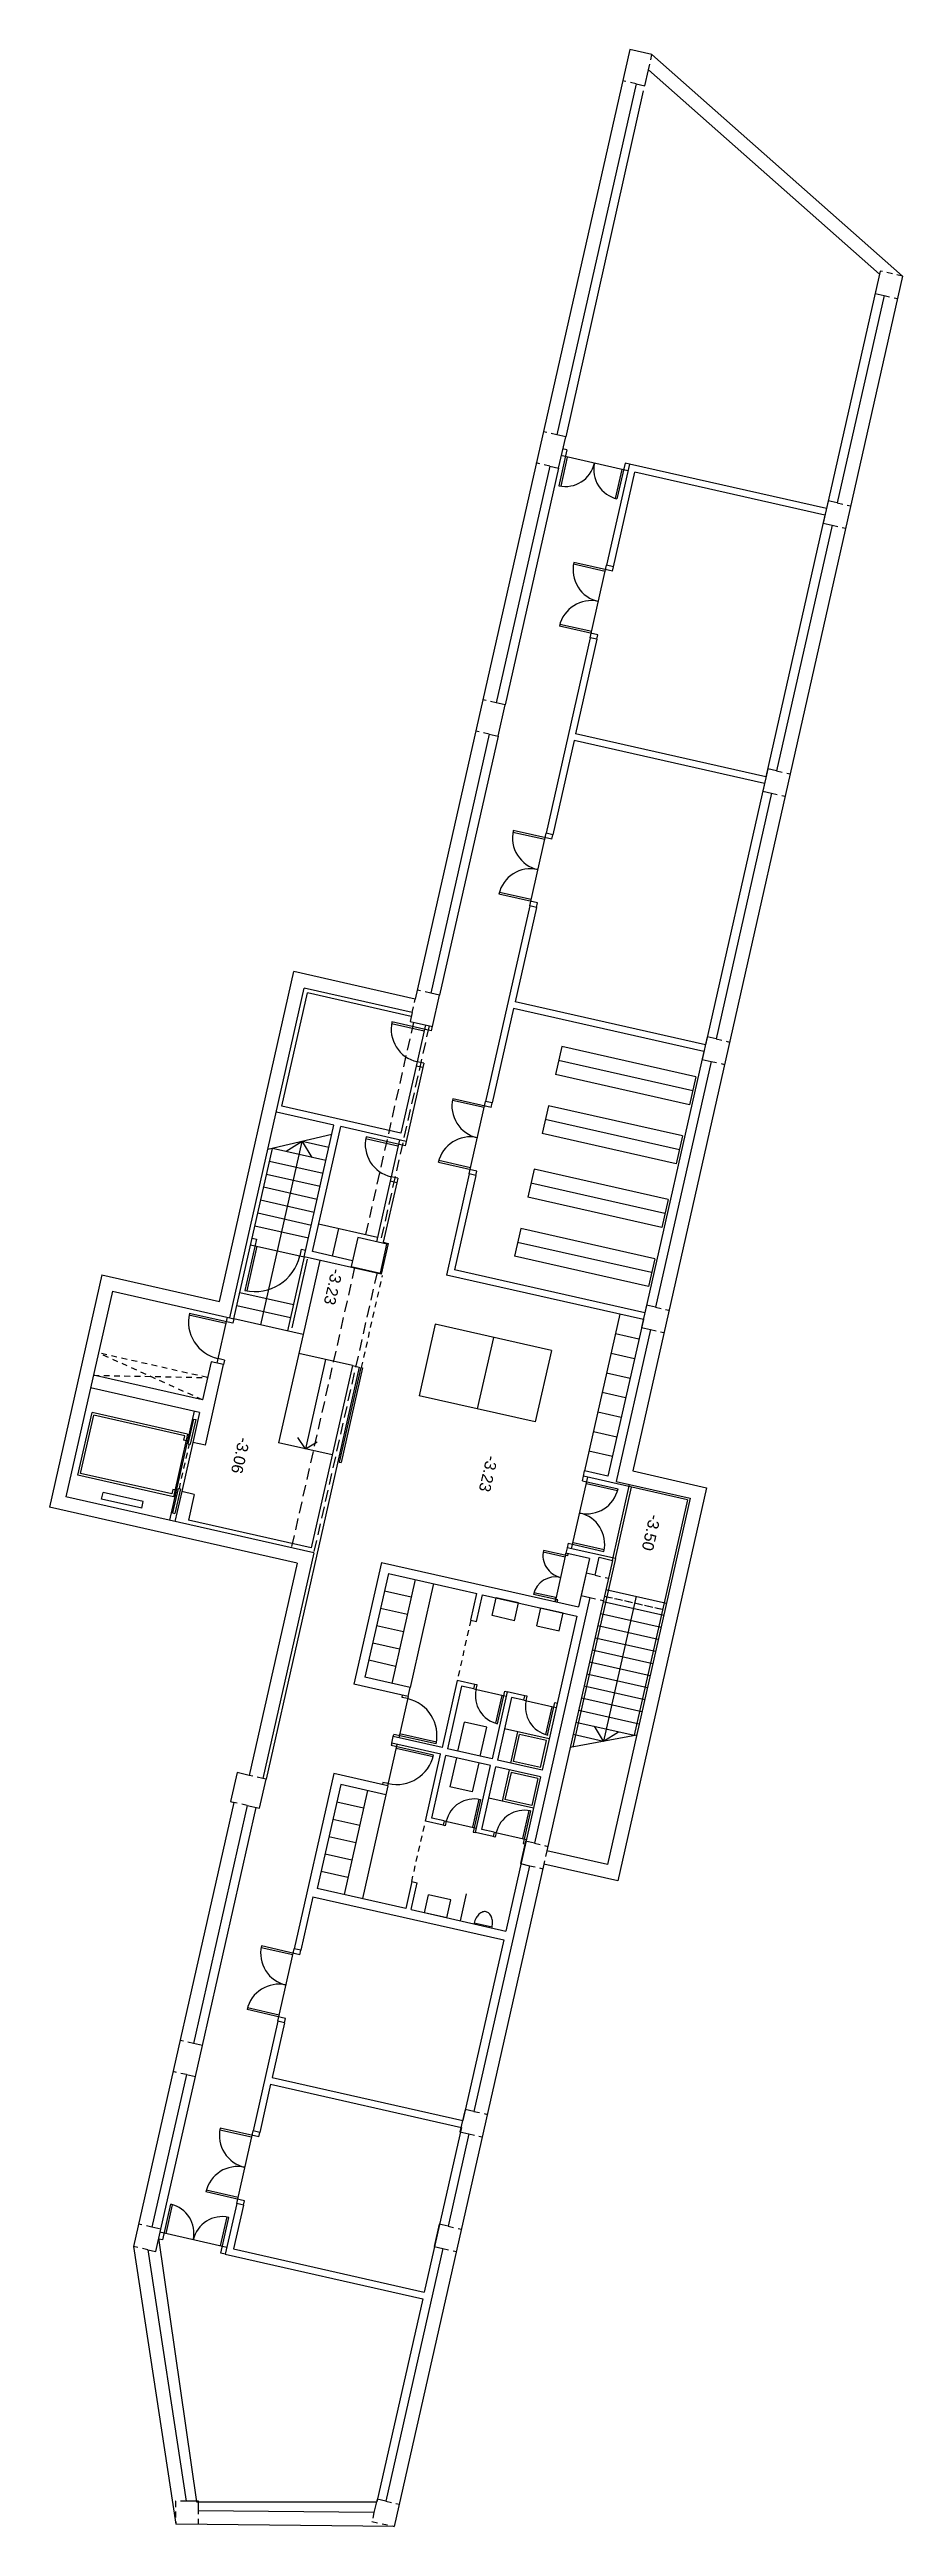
# Model space of a CAD drawing. Extents: x 60 to 232, y 77 to 220.
# Drawn here: x 60 to 78.6, y 157 to 211.1 of the extents above; entities that cross this region are included whole.
import ezdxf

# ---------------------------------------------------------------- set-up
doc = ezdxf.new("R2010")
doc.units = 0
doc.header["$MEASUREMENT"] = 0
doc.linetypes.add('RAYITAS', pattern=[0.375, 0.25, -0.125])
doc.linetypes.add('RAYITAS2', pattern=[0.1875, 0.125, -0.0625])
for name, color, linetype in [('ALBA', 7, 'CONTINUOUS'), ('CARP', 2, 'CONTINUOUS'), ('MOBI', 6, 'CONTINUOUS'), ('MUEBLES', 6, 'CONTINUOUS'), ('NIVEL', 7, 'CONTINUOUS'), ('PILARES', 1, 'CONTINUOUS'), ('PROY', 2, 'CONTINUOUS'), ('PROY1', 2, 'RAYITAS'), ('PROY2', 2, 'RAYITAS2')]:
    doc.layers.add(name, color=color, linetype=linetype)
doc.styles.add('NIVEL', font='HELVL.SHX', dxfattribs={"height": 0.25})

msp = doc.modelspace()

# ---------------------------------------------------------------- texts
at = {"layer": 'NIVEL', "style": 'NIVEL'}
for s, p in [('  -3.23', (66.221, 184.699)), ('  -3.06', (64.195, 181.017)), ('  -3.23', (69.607, 180.617)), (' -3.50', (73.142, 179.238))]:
    msp.add_text(s, height=0.25, rotation=257.0088, dxfattribs=at).set_placement(p)

# ---------------------------------------------------------------- linework, layer by layer
at = {"layer": 'ALBA'}
for p, q in [((72.974, 210.202), (71.284, 202.653)), ((78.062, 205.884), (76.978, 201.084)), ((71.13, 201.97), (69.962, 196.8)), ((72.677, 202.056), (72.178, 199.849)), ((72.324, 199.816), (72.79, 201.877)), ((76.978, 201.084), (72.677, 202.056)), ((76.945, 200.938), (72.79, 201.877)), ((76.945, 200.938), (75.656, 195.232)), ((72.324, 199.816), (72.178, 199.849)), ((71.82, 198.264), (70.856, 193.997)), ((71.966, 198.231), (71.501, 196.17)), ((71.966, 198.231), (71.82, 198.264)), ((69.808, 196.117), (68.531, 190.464)), ((71.468, 196.024), (71.003, 193.963)), ((75.623, 195.086), (71.468, 196.024)), ((75.656, 195.232), (71.501, 196.17)), ((75.623, 195.086), (74.334, 189.379)), ((71.003, 193.963), (70.856, 193.997)), ((70.498, 192.411), (69.534, 188.144)), ((70.645, 192.378), (70.179, 190.318)), ((70.645, 192.378), (70.498, 192.411)), ((65.087, 188.038), (65.645, 190.511)), ((67.913, 189.998), (65.645, 190.511)), ((70.146, 190.172), (69.681, 188.111)), ((74.301, 189.233), (70.146, 190.172)), ((74.334, 189.379), (70.179, 190.318)), ((68.017, 188.914), (67.686, 187.451)), ((68.163, 188.881), (67.8, 187.271)), ((68.163, 188.881), (68.017, 188.914)), ((74.301, 189.233), (73.013, 183.527)), ((66.224, 187.627), (64.966, 187.911)), ((67.686, 187.451), (65.087, 188.038)), ((65.574, 184.751), (66.224, 187.627)), ((69.681, 188.111), (69.534, 188.144)), ((64.039, 183.4), (64.879, 187.116)), ((65.754, 184.864), (66.371, 187.594)), ((67.8, 187.271), (66.371, 187.594)), ((69.176, 186.559), (68.678, 184.352)), ((69.323, 186.526), (69.176, 186.559)), ((67.449, 186.402), (67.151, 185.081)), ((67.596, 186.369), (67.302, 185.068)), ((67.596, 186.369), (67.449, 186.402)), ((69.323, 186.526), (68.857, 184.465)), ((67.404, 185.045), (67.252, 184.372)), ((67.302, 185.068), (67.404, 185.045)), ((67.252, 184.372), (65.574, 184.751)), ((66.632, 184.665), (65.754, 184.864)), ((73.013, 183.527), (68.857, 184.465)), ((72.98, 183.38), (68.678, 184.352)), ((63.951, 183.42), (64.039, 183.4)), ((72.98, 183.38), (72.207, 179.962)), ((63.54, 182.462), (63.352, 181.628)), ((63.416, 180.639), (63.813, 182.4)), ((63.813, 182.4), (63.54, 182.462)), ((66.774, 182.344), (64.742, 173.349)), ((66.627, 182.377), (65.728, 178.395)), ((66.627, 182.377), (66.774, 182.344)), ((63.29, 181.354), (60.91, 181.892)), ((63.29, 181.354), (60.91, 181.892)), ((63.352, 181.628), (60.972, 182.165)), ((63.352, 181.628), (60.972, 182.165)), ((63.29, 181.354), (63.143, 180.701)), ((63.29, 181.354), (63.143, 180.701)), ((63.416, 180.639), (63.143, 180.701)), ((63.416, 180.639), (63.143, 180.701)), ((71.669, 179.96), (71.695, 180.077)), ((72.207, 179.962), (71.695, 180.077)), ((62.9, 179.628), (62.753, 178.974)), ((62.9, 179.628), (62.753, 178.974)), ((63.173, 179.566), (62.9, 179.628)), ((63.173, 179.566), (62.9, 179.628)), ((63.173, 179.566), (63.046, 179.001)), ((73.942, 179.447), (71.669, 179.96)), ((65.728, 178.395), (63.046, 179.001)), ((73.942, 179.447), (72.781, 174.306)), ((67.261, 178.079), (66.661, 175.421)), ((67.261, 178.079), (71.563, 177.108)), ((71.316, 178.399), (71.29, 178.282)), ((71.802, 178.167), (71.29, 178.282)), ((72.37, 178.162), (71.316, 178.399)), ((72.37, 178.162), (71.442, 174.055)), ((71.802, 178.167), (71.563, 177.108)), ((67.412, 177.84), (66.9, 175.572)), ((67.412, 177.84), (69.343, 177.404)), ((69.211, 176.819), (69.343, 177.404)), ((69.335, 176.791), (69.47, 177.375)), ((69.47, 177.375), (71.528, 176.91)), ((69.211, 176.819), (69.335, 176.79)), ((71.528, 176.91), (70.768, 173.545)), ((67.843, 175.154), (66.661, 175.421)), ((67.887, 175.349), (66.9, 175.572)), ((67.843, 175.154), (67.887, 175.349)), ((68.914, 175.502), (68.583, 174.039)), ((69.009, 175.378), (68.7, 174.012)), ((69.299, 175.415), (68.914, 175.502)), ((69.277, 175.317), (69.009, 175.378)), ((69.277, 175.317), (69.299, 175.415)), ((70.006, 175.255), (69.676, 173.792)), ((70.392, 175.168), (70.006, 175.255)), ((70.101, 175.131), (69.793, 173.765)), ((70.37, 175.07), (70.101, 175.131)), ((70.37, 175.07), (70.392, 175.168)), ((67.487, 174.132), (67.52, 174.279)), ((68.555, 173.891), (67.487, 174.132)), ((68.583, 174.039), (67.52, 174.279)), ((68.22, 172.429), (68.55, 173.892)), ((68.359, 172.5), (68.667, 173.866)), ((69.643, 173.645), (68.667, 173.866)), ((69.676, 173.792), (68.7, 174.012)), ((69.312, 172.182), (69.643, 173.645)), ((69.451, 172.253), (69.76, 173.619)), ((70.735, 173.399), (69.76, 173.619)), ((70.768, 173.545), (69.793, 173.765)), ((66.22, 173.47), (65.357, 169.647)), ((66.371, 173.231), (65.859, 170.963)), ((67.4, 173.204), (66.22, 173.47)), ((67.356, 173.009), (66.371, 173.231)), ((67.4, 173.204), (67.356, 173.009)), ((70.735, 173.399), (69.975, 170.033)), ((63.353, 167.537), (64.526, 172.731)), ((68.627, 172.44), (68.359, 172.5)), ((68.605, 172.342), (68.22, 172.429)), ((68.627, 172.44), (68.605, 172.342)), ((69.698, 172.095), (69.312, 172.182)), ((69.72, 172.193), (69.451, 172.253)), ((69.72, 172.193), (69.698, 172.095)), ((67.79, 170.527), (65.859, 170.963)), ((67.922, 171.112), (67.79, 170.527)), ((67.907, 170.501), (68.039, 171.086)), ((67.922, 171.112), (68.039, 171.086)), ((65.766, 170.779), (65.503, 169.614)), ((65.766, 170.779), (69.931, 169.838)), ((67.907, 170.501), (69.975, 170.033)), ((69.931, 169.838), (69.04, 165.894)), ((65.503, 169.614), (65.357, 169.647)), ((64.999, 168.062), (64.458, 165.668)), ((65.145, 168.029), (64.875, 166.834)), ((65.145, 168.029), (64.999, 168.062)), ((62.446, 163.523), (63.198, 166.854)), ((64.842, 166.688), (64.604, 165.635)), ((64.842, 166.688), (69.007, 165.747)), ((64.875, 166.834), (69.04, 165.894)), ((64.604, 165.635), (64.458, 165.668)), ((69.007, 165.747), (68.195, 162.153)), ((64.1, 164.083), (63.851, 162.981)), ((64.246, 164.05), (64.03, 163.094)), ((64.246, 164.05), (64.1, 164.083)), ((62.391, 163.325), (63.225, 157.574)), ((63.851, 162.981), (68.162, 162.007)), ((64.03, 163.094), (68.195, 162.153)), ((68.162, 162.007), (67.161, 157.574)), ((63.225, 157.574), (67.161, 157.574))]:
    msp.add_line(p, q, dxfattribs=at)
at = {"layer": 'CARP'}
for p, q in [((71.311, 202.364), (71.135, 201.584)), ((72.644, 201.91), (71.18, 202.24)), ((71.311, 202.364), (71.213, 202.386)), ((71.317, 202.209), (71.174, 201.576)), ((72.507, 201.941), (72.364, 201.308)), ((72.579, 202.078), (72.403, 201.298)), ((72.677, 202.056), (72.579, 202.078)), ((72.147, 199.713), (71.453, 199.869)), ((72.302, 199.719), (71.461, 199.909)), ((71.82, 198.264), (72.178, 199.849)), ((72.302, 199.719), (72.324, 199.816)), ((71.988, 198.329), (71.147, 198.519)), ((71.851, 198.401), (71.157, 198.557)), ((71.966, 198.231), (71.988, 198.329)), ((70.825, 193.86), (70.132, 194.017)), ((70.981, 193.866), (70.139, 194.056)), ((70.498, 192.411), (70.856, 193.997)), ((70.981, 193.866), (71.003, 193.963)), ((70.667, 192.476), (69.825, 192.666)), ((70.529, 192.548), (69.835, 192.705)), ((70.645, 192.378), (70.667, 192.476)), ((68.19, 189.68), (67.482, 189.839)), ((68.345, 189.686), (67.491, 189.878)), ((68.221, 189.816), (68.017, 188.914)), ((68.367, 189.783), (68.345, 189.686)), ((68.185, 188.978), (68.039, 189.011)), ((68.185, 188.978), (68.163, 188.881)), ((69.659, 188.013), (68.817, 188.203)), ((69.504, 188.007), (68.81, 188.164)), ((69.176, 186.559), (69.534, 188.144)), ((69.659, 188.013), (69.681, 188.111)), ((67.622, 187.168), (66.915, 187.328)), ((67.777, 187.174), (66.924, 187.367)), ((67.653, 187.304), (67.449, 186.402)), ((67.8, 187.271), (67.777, 187.174)), ((69.345, 186.623), (68.503, 186.813)), ((69.207, 186.695), (68.513, 186.852)), ((69.323, 186.526), (69.345, 186.623)), ((67.618, 186.467), (67.471, 186.5)), ((67.618, 186.467), (67.596, 186.369)), ((64.535, 185.139), (64.281, 184.017)), ((64.54, 184.984), (64.32, 184.009)), ((64.404, 185.015), (65.574, 184.751)), ((64.437, 185.161), (64.535, 185.139)), ((65.64, 184.703), (65.301, 183.203)), ((65.51, 184.919), (65.477, 184.773)), ((65.51, 184.919), (65.607, 184.897)), ((63.862, 183.296), (63.058, 183.478)), ((64.017, 183.302), (63.066, 183.517)), ((63.893, 183.433), (63.667, 182.433)), ((64.039, 183.4), (64.017, 183.302)), ((63.835, 182.497), (63.689, 182.531)), ((63.835, 182.497), (63.813, 182.4)), ((66.808, 182.337), (66.341, 180.269)), ((66.847, 182.328), (66.38, 180.26)), ((66.808, 182.337), (66.847, 182.328)), ((66.341, 180.269), (66.38, 180.26)), ((71.414, 178.377), (71.766, 179.938)), ((71.647, 179.863), (71.669, 179.96)), ((71.647, 179.863), (72.427, 179.686)), ((71.736, 179.802), (72.417, 179.648)), ((71.338, 178.497), (71.316, 178.399)), ((71.338, 178.497), (72.119, 178.321)), ((71.445, 178.514), (72.126, 178.36)), ((71.27, 178.195), (70.791, 178.303)), ((71.328, 178.223), (70.798, 178.342)), ((71.29, 178.282), (71.051, 177.223)), ((71.27, 178.195), (71.29, 178.282)), ((71.328, 178.223), (71.339, 178.271)), ((71.11, 177.261), (70.581, 177.381)), ((71.07, 177.311), (70.591, 177.419)), ((71.051, 177.223), (71.07, 177.311)), ((71.099, 177.212), (71.11, 177.261)), ((69.277, 175.317), (69.984, 175.157)), ((69.348, 175.404), (69.299, 175.415)), ((69.326, 175.306), (69.348, 175.404)), ((69.798, 174.559), (69.958, 175.266)), ((69.958, 175.266), (70.006, 175.255)), ((67.841, 175.155), (67.637, 174.252)), ((67.713, 175.132), (67.724, 175.181)), ((67.83, 175.106), (67.713, 175.132)), ((69.759, 174.568), (69.897, 175.177)), ((70.37, 175.07), (71.077, 174.911)), ((70.44, 175.157), (70.392, 175.168)), ((70.418, 175.059), (70.44, 175.157)), ((70.851, 174.321), (70.989, 174.93)), ((70.89, 174.312), (71.05, 175.019)), ((71.05, 175.019), (71.099, 175.008)), ((67.487, 174.132), (67.476, 174.084)), ((67.52, 174.279), (67.531, 174.327)), ((68.453, 174.119), (67.531, 174.327)), ((68.462, 174.158), (67.657, 174.34)), ((71.383, 174.044), (72.834, 174.316)), ((67.4, 173.204), (67.604, 174.106)), ((68.398, 173.875), (67.476, 174.084)), ((68.389, 173.836), (67.584, 174.018)), ((67.294, 173.279), (67.283, 173.23)), ((67.411, 173.252), (67.294, 173.279)), ((69.384, 172.909), (69.247, 172.3)), ((69.423, 172.901), (69.264, 172.193)), ((70.477, 172.663), (70.339, 172.053)), ((70.516, 172.654), (70.356, 171.947)), ((68.654, 172.331), (68.605, 172.342)), ((68.627, 172.44), (69.334, 172.28)), ((68.676, 172.429), (68.654, 172.331)), ((69.264, 172.193), (69.312, 172.182)), ((69.746, 172.084), (69.698, 172.095)), ((69.72, 172.193), (70.427, 172.033)), ((69.768, 172.182), (69.746, 172.084)), ((70.356, 171.947), (70.405, 171.936)), ((65.326, 169.511), (64.632, 169.668)), ((65.481, 169.517), (64.64, 169.707)), ((64.999, 168.062), (65.357, 169.647)), ((65.481, 169.517), (65.503, 169.614)), ((65.167, 168.127), (64.326, 168.317)), ((65.03, 168.199), (64.336, 168.356)), ((65.145, 168.029), (65.167, 168.127)), ((64.427, 165.531), (63.733, 165.688)), ((64.582, 165.537), (63.741, 165.727)), ((64.1, 164.083), (64.458, 165.668)), ((64.582, 165.537), (64.604, 165.635)), ((64.131, 164.219), (63.437, 164.376)), ((62.485, 163.289), (62.662, 164.069)), ((62.557, 163.427), (62.7, 164.059)), ((64.268, 164.147), (63.427, 164.337)), ((64.246, 164.05), (64.268, 164.147)), ((62.485, 163.289), (62.395, 163.309)), ((63.884, 163.127), (62.421, 163.457)), ((63.747, 163.158), (63.89, 163.791)), ((63.753, 163.003), (63.93, 163.783)), ((63.851, 162.981), (63.753, 163.003))]:
    msp.add_line(p, q, dxfattribs=at)
for centre, radius, start, end in [((71.278, 202.218), 0.65, 257.2726, 347.2726), ((72.546, 201.932), 0.65, 167.2726, 257.2726), ((72.156, 199.752), 0.713, 167.2726, 257.2726), ((71.842, 198.362), 0.713, 77.2726, 167.2726), ((70.834, 193.899), 0.713, 167.2726, 257.2726), ((70.52, 192.509), 0.713, 77.2726, 167.2726), ((68.198, 189.719), 0.725, 167.2726, 257.2726), ((69.512, 188.046), 0.713, 167.2726, 257.2726), ((67.631, 187.207), 0.725, 167.2726, 257.2726), ((69.198, 186.656), 0.713, 77.2726, 167.2726), ((64.501, 184.993), 1, 257.2726, 347.2726), ((63.871, 183.335), 0.825, 167.2726, 257.2726), ((71.744, 179.841), 0.7, 257.2726, 347.2726), ((71.436, 178.475), 0.7, 347.2726, 77.2726), ((71.279, 178.234), 0.493, 167.2726, 257.2726), ((71.062, 177.272), 0.493, 77.2726, 167.2726), ((69.936, 175.168), 0.625, 167.2726, 257.2726), ((67.648, 174.301), 0.825, 347.2726, 77.2726), ((71.028, 174.922), 0.625, 167.2726, 257.2726), ((67.593, 174.057), 0.825, 257.2726, 347.2726), ((69.286, 172.291), 0.625, 77.2726, 167.2726), ((70.378, 172.044), 0.625, 77.2726, 167.2726), ((65.335, 169.55), 0.713, 167.2726, 257.2726), ((65.021, 168.16), 0.713, 77.2726, 167.2726), ((64.436, 165.57), 0.713, 167.2726, 257.2726), ((64.122, 164.18), 0.713, 77.2726, 167.2726), ((62.518, 163.435), 0.65, 347.2726, 77.2726), ((63.786, 163.149), 0.65, 77.2726, 167.2726)]:
    msp.add_arc(centre, radius, start, end, dxfattribs=at)
at = {"layer": 'MOBI', "color": 2}
for p, q in [((65.89, 185.469), (67.173, 185.179)), ((66.193, 184.765), (66.329, 185.369)), ((69.68, 176.918), (69.768, 177.308)), ((70.167, 176.808), (69.68, 176.918)), ((70.255, 177.198), (69.768, 177.308)), ((70.167, 176.808), (70.255, 177.198)), ((70.655, 176.697), (70.743, 177.088)), ((70.743, 177.088), (71.231, 176.977)), ((71.143, 176.587), (71.231, 176.977)), ((70.655, 176.697), (71.143, 176.587)), ((68.93, 173.96), (69.073, 174.594)), ((69.561, 174.484), (69.073, 174.594)), ((69.417, 173.85), (69.561, 174.484)), ((70.923, 174.228), (69.947, 174.448)), ((70.086, 173.699), (70.24, 174.382)), ((70.145, 173.737), (70.278, 174.322)), ((70.863, 174.19), (70.278, 174.322)), ((70.731, 173.605), (70.863, 174.19)), ((68.897, 173.814), (68.753, 173.18)), ((69.384, 173.704), (69.241, 173.07)), ((70.731, 173.605), (70.145, 173.737)), ((69.241, 173.07), (68.753, 173.18)), ((70.053, 173.553), (69.898, 172.87)), ((70.09, 173.493), (69.958, 172.908)), ((70.676, 173.361), (70.09, 173.493)), ((70.676, 173.361), (70.543, 172.776)), ((70.581, 172.716), (69.606, 172.936)), ((70.543, 172.776), (69.958, 172.908)), ((68.2, 170.434), (68.288, 170.825)), ((68.688, 170.324), (68.2, 170.434)), ((68.776, 170.714), (68.288, 170.825)), ((68.688, 170.324), (68.776, 170.714)), ((69.112, 170.843), (68.98, 170.258)), ((69.676, 170.117), (69.286, 170.205))]:
    msp.add_line(p, q, dxfattribs=at)
msp.add_lwpolyline([(69.676, 170.117, 0.067459), (69.687, 170.237, 0.079812), (69.666, 170.337, 0.107118), (69.613, 170.418, 0.139889), (69.547, 170.454, 0.139889), (69.473, 170.45, 0.107118), (69.39, 170.399, 0.079812), (69.328, 170.318, 0.067459), (69.286, 170.205, 0.067459)], format="xyb", dxfattribs=at)
at = {"layer": 'MUEBLES'}
for p, q in [((71.199, 189.34), (71.062, 188.732)), ((74.125, 188.679), (71.199, 189.34)), ((73.988, 188.072), (71.062, 188.732)), ((74.056, 188.375), (71.13, 189.036)), ((74.125, 188.679), (73.988, 188.072)), ((70.907, 188.05), (70.77, 187.442)), ((73.765, 187.085), (70.839, 187.746)), ((73.834, 187.389), (70.907, 188.05)), ((73.696, 186.781), (70.77, 187.442)), ((73.834, 187.389), (73.696, 186.781)), ((70.594, 186.662), (70.457, 186.054)), ((73.52, 186.001), (70.594, 186.662)), ((73.383, 185.393), (70.457, 186.054)), ((73.451, 185.697), (70.525, 186.358)), ((73.52, 186.001), (73.383, 185.393)), ((70.302, 185.371), (70.165, 184.763)), ((73.16, 184.406), (70.234, 185.067)), ((73.229, 184.71), (70.302, 185.371)), ((73.091, 184.103), (70.165, 184.763)), ((73.229, 184.71), (73.091, 184.103)), ((72.467, 183.496), (71.695, 180.077)), ((68.436, 183.279), (68.083, 181.718)), ((70.972, 182.706), (68.436, 183.279)), ((69.704, 182.993), (69.351, 181.432)), ((72.883, 182.953), (72.371, 183.069)), ((70.972, 182.706), (70.619, 181.146)), ((72.786, 182.526), (72.274, 182.641)), ((70.619, 181.146), (68.083, 181.718)), ((72.593, 181.671), (72.081, 181.787)), ((72.69, 182.098), (72.178, 182.214)), ((72.497, 181.244), (71.985, 181.359)), ((72.4, 180.816), (71.888, 180.932)), ((72.304, 180.389), (71.792, 180.505)), ((67.327, 177.462), (67.912, 177.33)), ((67.997, 177.708), (67.485, 175.44)), ((68.397, 177.617), (67.885, 175.35)), ((67.241, 177.084), (67.827, 176.952)), ((67.071, 176.328), (67.656, 176.196)), ((67.156, 176.706), (67.741, 176.574)), ((66.985, 175.95), (67.571, 175.818)), ((66.956, 173.099), (66.444, 170.831)), ((66.286, 172.853), (66.871, 172.721)), ((67.356, 173.009), (66.844, 170.741)), ((66.115, 172.097), (66.7, 171.965)), ((66.2, 172.475), (66.786, 172.343)), ((66.03, 171.719), (66.615, 171.587)), ((65.944, 171.341), (66.53, 171.209))]:
    msp.add_line(p, q, dxfattribs=at)
at = {"layer": 'PILARES'}
for p, q in [((72.681, 211.106), (67.999, 190.379)), ((73.168, 210.996), (72.681, 211.106)), ((78.637, 206.158), (73.168, 210.996)), ((72.819, 210.357), (71.089, 202.697)), ((72.819, 210.357), (73.014, 210.313)), ((73.014, 210.313), (73.093, 210.664)), ((78.134, 206.202), (73.093, 210.662)), ((78.637, 206.158), (72.746, 180.076)), ((78.149, 206.268), (78.039, 205.781)), ((78.234, 205.737), (77.212, 201.211)), ((78.039, 205.781), (78.234, 205.737)), ((71.284, 202.653), (71.089, 202.697)), ((71.13, 201.97), (71.284, 202.653)), ((70.935, 202.014), (69.767, 196.844)), ((70.935, 202.014), (71.13, 201.97)), ((77.017, 201.255), (76.907, 200.767)), ((77.212, 201.211), (77.017, 201.255)), ((77.102, 200.723), (75.89, 195.359)), ((76.907, 200.767), (77.102, 200.723)), ((69.962, 196.8), (69.767, 196.844)), ((69.808, 196.117), (69.962, 196.8)), ((69.613, 196.161), (68.336, 190.508)), ((69.613, 196.161), (69.808, 196.117)), ((75.695, 195.403), (75.585, 194.915)), ((75.89, 195.359), (75.695, 195.403)), ((75.78, 194.871), (74.568, 189.506)), ((75.585, 194.915), (75.78, 194.871)), ((63.725, 183.778), (65.351, 190.977)), ((67.999, 190.379), (65.351, 190.977)), ((63.951, 183.42), (65.577, 190.618)), ((67.933, 190.086), (65.577, 190.618)), ((68.531, 190.464), (68.336, 190.508)), ((68.377, 189.781), (68.531, 190.464)), ((67.933, 190.086), (67.889, 189.891)), ((67.889, 189.891), (68.377, 189.781)), ((74.373, 189.55), (74.263, 189.062)), ((74.568, 189.506), (74.373, 189.55)), ((74.458, 189.018), (73.246, 183.653)), ((74.263, 189.062), (74.458, 189.018)), ((61.159, 184.358), (60.014, 179.285)), ((61.386, 183.999), (60.373, 179.512)), ((61.159, 184.358), (63.725, 183.778)), ((61.386, 183.999), (63.951, 183.42)), ((73.051, 183.697), (72.941, 183.21)), ((73.246, 183.653), (73.051, 183.697)), ((73.136, 183.166), (72.387, 179.849)), ((72.941, 183.21), (73.136, 183.166)), ((72.746, 180.076), (74.36, 179.711)), ((72.387, 179.849), (74.001, 179.485)), ((74.36, 179.711), (72.421, 171.127)), ((65.423, 178.064), (60.014, 179.285)), ((65.781, 178.29), (60.373, 179.512)), ((74.001, 179.485), (72.195, 171.486)), ((65.423, 178.064), (64.376, 173.431)), ((65.781, 178.29), (64.669, 173.365)), ((72.305, 178.125), (70.873, 171.785)), ((71.924, 177.801), (72.012, 178.191)), ((72.012, 178.191), (72.305, 178.125)), ((71.729, 177.845), (71.619, 177.357)), ((71.619, 177.357), (71.814, 177.313)), ((71.924, 177.801), (71.729, 177.845)), ((71.814, 177.313), (70.602, 171.948)), ((64.108, 173.492), (63.965, 172.858)), ((64.376, 173.431), (64.108, 173.492)), ((64.599, 172.715), (64.742, 173.349)), ((64.742, 173.349), (64.669, 173.365)), ((64.038, 172.841), (61.848, 163.145)), ((64.331, 172.775), (63.157, 167.581)), ((63.965, 172.858), (64.038, 172.841)), ((64.331, 172.775), (64.599, 172.715)), ((70.407, 171.992), (70.297, 171.505)), ((70.602, 171.948), (70.407, 171.992)), ((70.807, 171.492), (67.542, 157.035)), ((70.492, 171.46), (69.281, 166.096)), ((70.297, 171.505), (70.492, 171.46)), ((72.421, 171.127), (70.807, 171.492)), ((72.195, 171.486), (70.873, 171.785)), ((63.353, 167.537), (63.157, 167.581)), ((63.198, 166.854), (63.353, 167.537)), ((63.003, 166.898), (62.251, 163.567)), ((63.003, 166.898), (63.198, 166.854)), ((69.086, 166.14), (68.975, 165.652)), ((69.281, 166.096), (69.086, 166.14)), ((69.17, 165.608), (68.714, 163.589)), ((68.975, 165.652), (69.17, 165.608)), ((62.446, 163.523), (62.251, 163.567)), ((62.336, 163.035), (62.446, 163.523)), ((68.519, 163.633), (68.409, 163.145)), ((68.714, 163.589), (68.519, 163.633)), ((61.848, 163.145), (62.768, 157.084)), ((62.162, 163.074), (62.995, 157.584)), ((62.162, 163.074), (62.336, 163.035)), ((68.604, 163.101), (67.359, 157.589)), ((68.409, 163.145), (68.604, 163.101)), ((63.267, 157.584), (62.995, 157.584)), ((63.267, 157.379), (63.267, 157.584)), ((67.098, 157.34), (63.267, 157.379)), ((67.164, 157.633), (67.098, 157.34)), ((67.359, 157.589), (67.164, 157.633)), ((67.542, 157.035), (62.768, 157.084))]:
    msp.add_line(p, q, dxfattribs=at)
at = {"layer": 'PILARES', "linetype": 'RAYITAS2'}
for p, q in [((73.093, 210.664), (73.168, 210.996)), ((72.819, 210.357), (72.526, 210.423)), ((78.637, 206.158), (78.149, 206.268)), ((78.234, 205.737), (78.527, 205.67)), ((71.089, 202.697), (70.796, 202.763)), ((70.935, 202.014), (70.642, 202.08)), ((77.212, 201.211), (77.505, 201.145)), ((77.102, 200.723), (77.394, 200.657)), ((69.767, 196.844), (69.474, 196.91)), ((69.613, 196.161), (69.32, 196.227)), ((75.89, 195.359), (76.183, 195.292)), ((75.78, 194.871), (76.072, 194.805)), ((67.933, 190.086), (67.999, 190.379)), ((68.336, 190.508), (68.043, 190.574)), ((74.568, 189.506), (74.861, 189.44)), ((74.458, 189.018), (74.751, 188.952)), ((73.246, 183.653), (73.539, 183.587)), ((73.136, 183.166), (73.429, 183.1)), ((71.924, 177.801), (72.217, 177.735)), ((71.814, 177.313), (72.107, 177.247)), ((64.669, 173.365), (64.376, 173.431)), ((64.331, 172.775), (64.038, 172.841)), ((70.602, 171.948), (70.895, 171.882)), ((70.492, 171.46), (70.785, 171.394)), ((70.873, 171.785), (70.807, 171.492)), ((63.157, 167.581), (62.865, 167.647)), ((63.003, 166.898), (62.711, 166.964)), ((69.281, 166.096), (69.573, 166.03)), ((69.17, 165.608), (69.463, 165.542)), ((62.251, 163.567), (61.958, 163.633)), ((68.714, 163.589), (69.007, 163.523)), ((62.162, 163.074), (61.848, 163.145)), ((68.604, 163.101), (68.897, 163.035)), ((62.995, 157.584), (62.767, 157.584)), ((62.767, 157.584), (62.768, 157.084)), ((63.268, 157.079), (63.267, 157.379)), ((67.359, 157.589), (67.652, 157.523)), ((67.098, 157.34), (67.054, 157.145)), ((67.054, 157.145), (67.542, 157.035))]:
    msp.add_line(p, q, dxfattribs=at)
at = {"layer": 'PILARES'}
msp.add_lwpolyline([(66.603, 184.539), (67.237, 184.395), (67.38, 185.03), (66.746, 185.173)], close=True, dxfattribs=at)
at = {"layer": 'PROY'}
for p, q in [((64.624, 183.268), (65.528, 187.267)), ((66.177, 187.418), (64.781, 187.094)), ((66.049, 186.852), (64.879, 187.116)), ((65.528, 187.267), (65.178, 187.048)), ((66.113, 187.135), (65.528, 187.267)), ((65.528, 187.267), (65.744, 186.921)), ((65.921, 186.286), (64.751, 186.55)), ((65.985, 186.569), (64.815, 186.833)), ((65.857, 186.003), (64.687, 186.268)), ((65.73, 185.437), (64.559, 185.702)), ((65.793, 185.72), (64.623, 185.985)), ((65.666, 185.155), (64.495, 185.419)), ((65.574, 184.751), (65.21, 183.135)), ((65.916, 184.673), (65.551, 183.058)), ((65.337, 183.701), (64.167, 183.965)), ((65.551, 183.058), (64.039, 183.4)), ((65.274, 183.418), (64.103, 183.683)), ((65.551, 183.058), (65.016, 180.691)), ((66.627, 182.377), (65.457, 182.642)), ((66.042, 182.509), (65.602, 180.559)), ((60.633, 179.986), (60.942, 181.352)), ((60.693, 180.024), (60.98, 181.292)), ((63.029, 180.88), (60.942, 181.352)), ((62.969, 180.843), (60.98, 181.292)), ((63.173, 181.381), (62.636, 179.001)), ((63.044, 180.672), (63.165, 181.208)), ((63.092, 180.661), (63.214, 181.197)), ((63.165, 181.208), (63.214, 181.197)), ((63.029, 180.88), (62.721, 179.515)), ((63.143, 180.701), (62.9, 179.628)), ((62.947, 180.745), (62.969, 180.843)), ((62.996, 180.734), (62.947, 180.745)), ((63.044, 180.672), (63.092, 180.661)), ((66.187, 180.426), (65.016, 180.691)), ((65.602, 180.559), (65.438, 180.806)), ((65.602, 180.559), (65.856, 180.712)), ((62.721, 179.515), (60.633, 179.986)), ((62.683, 179.574), (60.693, 180.024)), ((61.15, 179.459), (61.183, 179.606)), ((62.061, 179.407), (61.183, 179.606)), ((62.705, 179.672), (62.683, 179.574)), ((62.823, 179.697), (62.702, 179.16)), ((62.754, 179.661), (62.705, 179.672)), ((62.872, 179.686), (62.751, 179.149)), ((62.823, 179.697), (62.872, 179.686)), ((72.305, 178.125), (72.68, 179.783)), ((72.37, 178.162), (72.722, 179.722)), ((62.028, 179.261), (61.15, 179.459)), ((62.028, 179.261), (62.061, 179.407)), ((62.702, 179.16), (62.751, 179.149)), ((72.162, 177.491), (73.484, 177.192)), ((72.043, 176.964), (73.365, 176.666)), ((72.102, 177.227), (73.424, 176.929)), ((72.825, 177.341), (72.111, 174.181)), ((71.924, 176.437), (73.246, 176.139)), ((71.983, 176.701), (73.305, 176.402)), ((71.805, 175.911), (73.127, 175.612)), ((71.864, 176.174), (73.186, 175.875)), ((71.686, 175.384), (73.008, 175.085)), ((71.746, 175.647), (73.067, 175.349)), ((71.567, 174.857), (72.889, 174.559)), ((71.627, 175.121), (72.948, 174.822)), ((71.448, 174.33), (72.111, 174.181)), ((71.508, 174.594), (72.781, 174.306)), ((72.111, 174.181), (71.91, 174.503)), ((72.111, 174.181), (72.437, 174.384))]:
    msp.add_line(p, q, dxfattribs=at)
at = {"layer": 'PROY1'}
for p, q in [((67.962, 189.875), (66.893, 185.14)), ((68.303, 189.797), (67.234, 185.063)), ((66.676, 184.522), (65.294, 178.401)), ((67.164, 184.412), (65.781, 178.29))]:
    msp.add_line(p, q, dxfattribs=at)
at = {"layer": 'PROY1', "linetype": 'RAYITAS2'}
msp.add_line((66.827, 182.332), (67.282, 184.346), dxfattribs=at)
at = {"layer": 'PROY2'}
for p, q in [((63.352, 181.628), (61.082, 182.653)), ((63.462, 182.115), (61.082, 182.653)), ((60.972, 182.165), (63.462, 182.115)), ((62.848, 179.691), (63.068, 180.666)), ((62.848, 179.691), (63.068, 180.666)), ((69.211, 176.819), (68.914, 175.502)), ((72.129, 177.345), (73.451, 177.046)), ((72.183, 177.332), (73.402, 177.057)), ((67.922, 171.112), (68.22, 172.429))]:
    msp.add_line(p, q, dxfattribs=at)

msp.set_redraw_order([(e.dxf.handle, doc.entitydb.next_handle()) for e in msp.query("TEXT MTEXT ATTDEF DIMENSION ARC_DIMENSION")])  # texts and dimensions are drawn at this point

doc.saveas('drawing.dxf')
